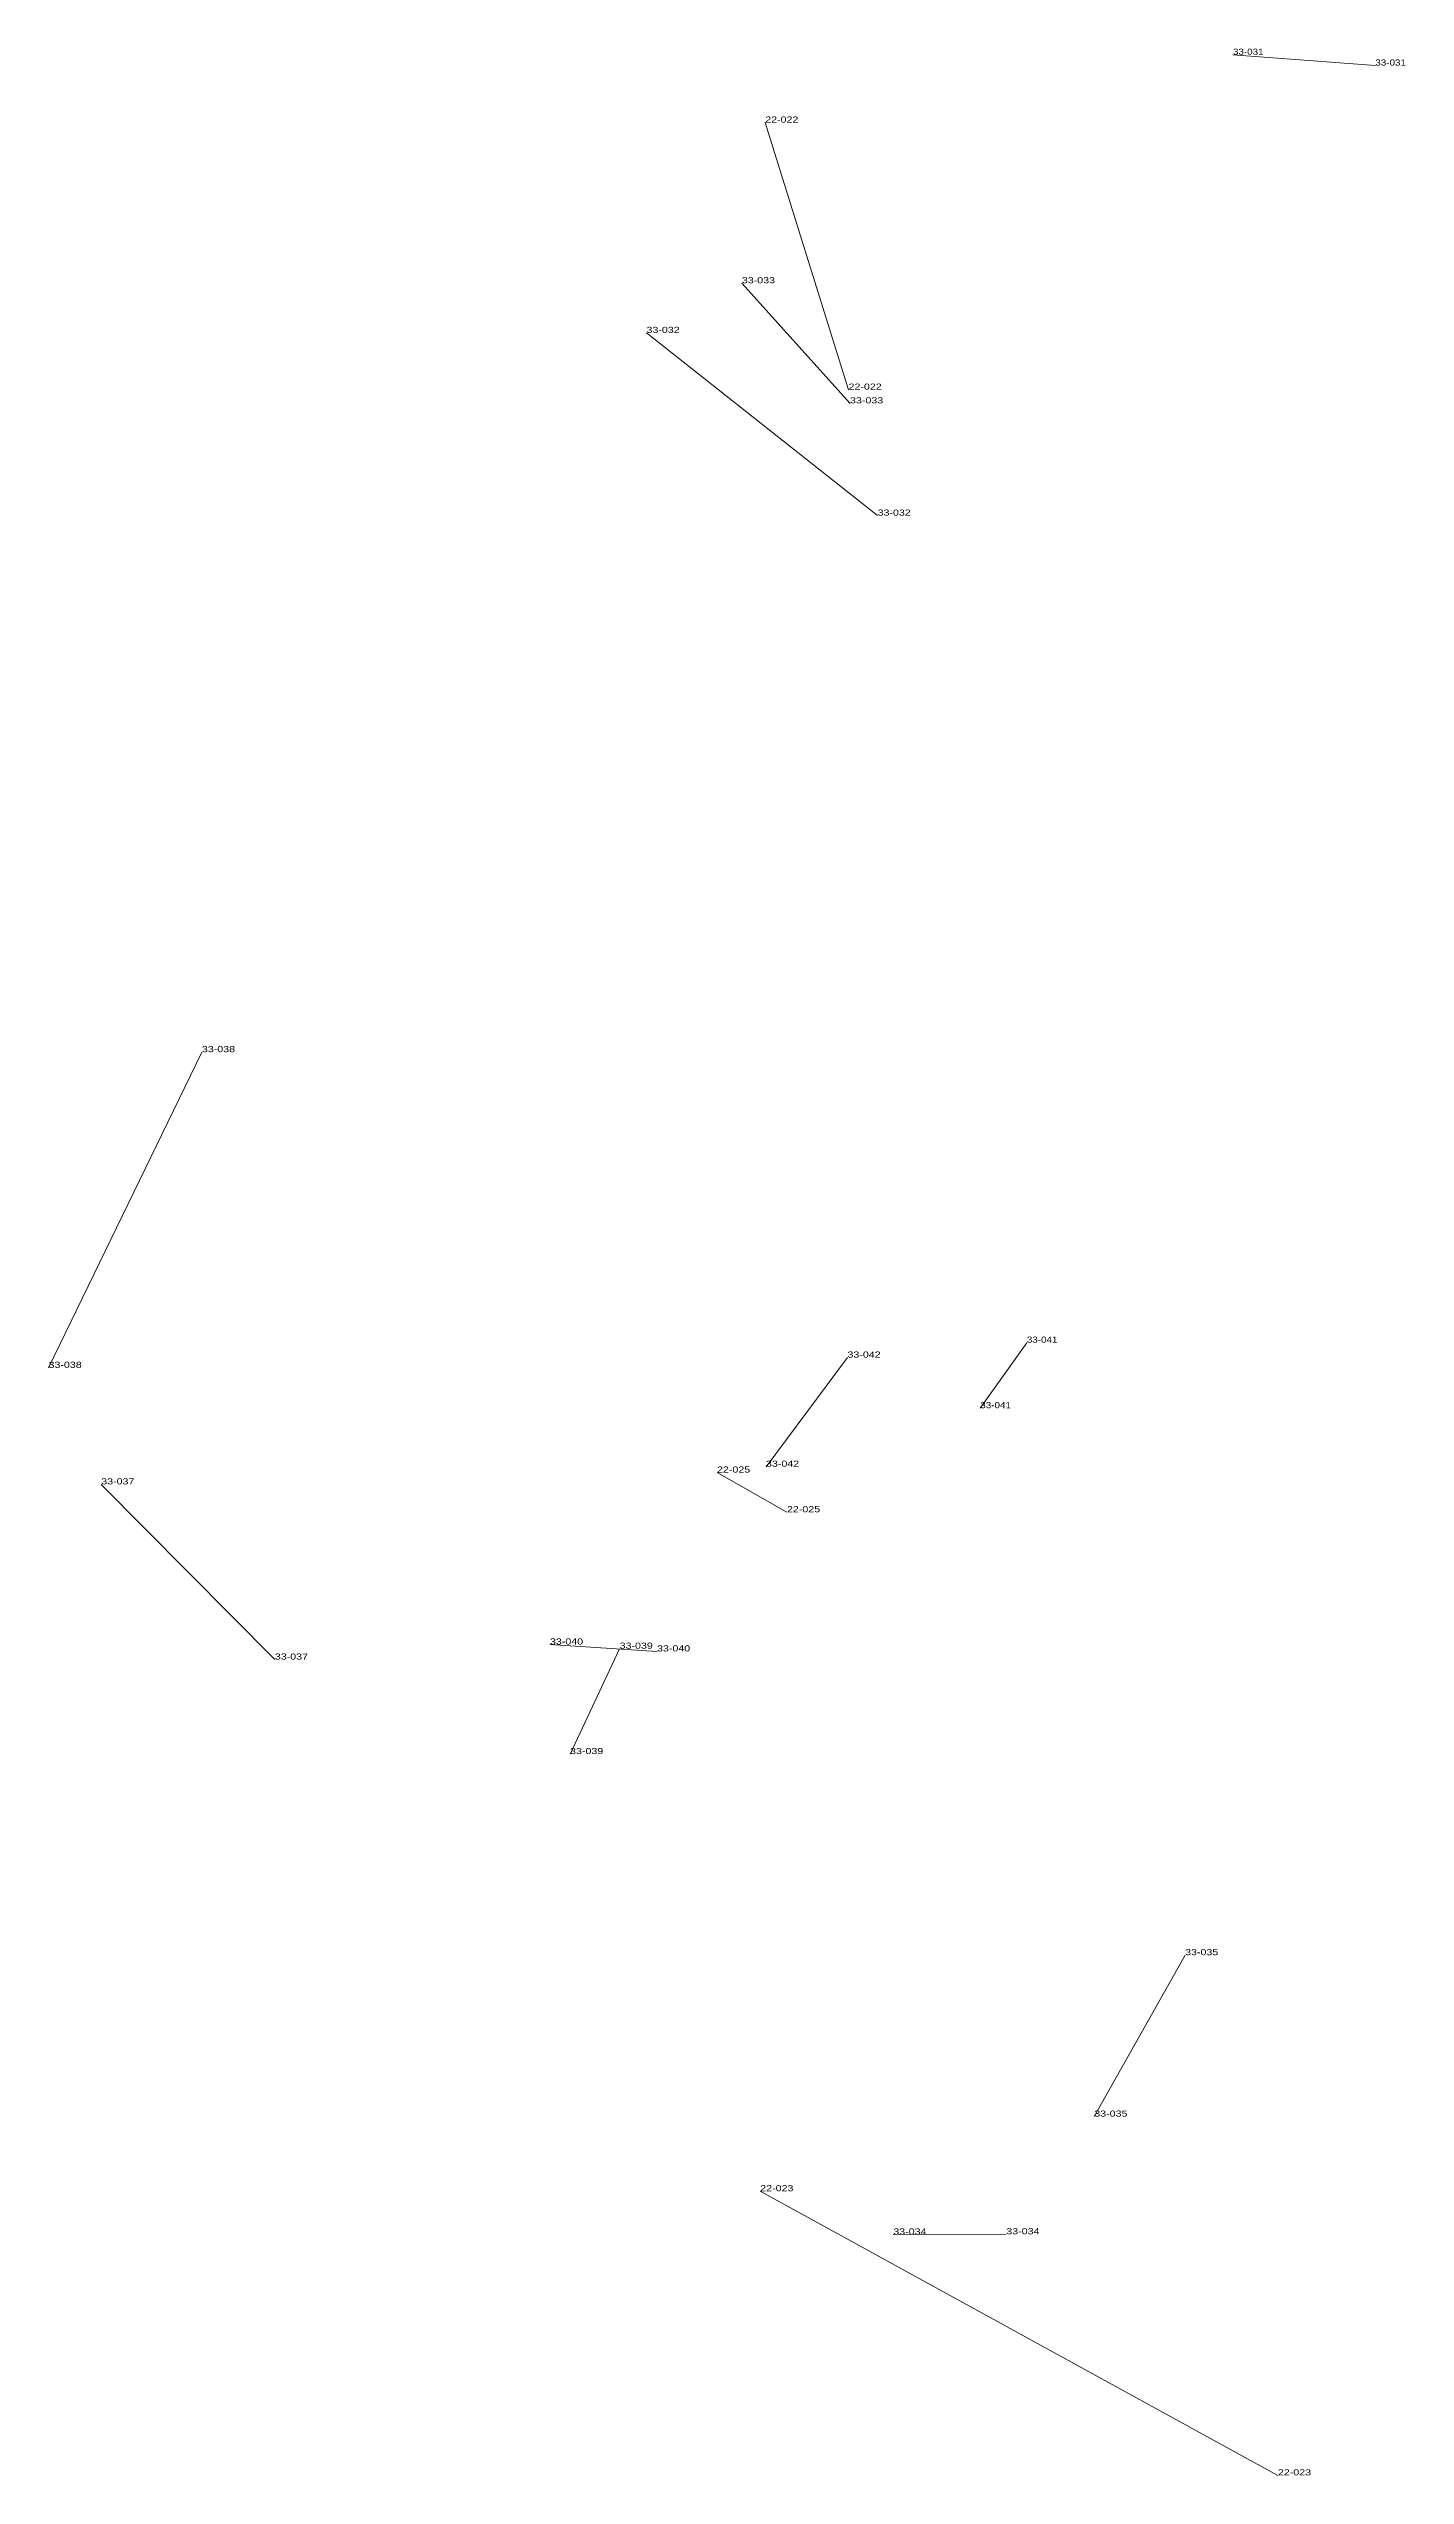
# Model space of a CAD drawing. Header units: metres. Extents: x 571156 to 607184, y 703608 to 727431.
# Drawn here: x 593691 to 594134, y 711582 to 712374 of the extents above; entities that cross this region are included whole.
import ezdxf

# ---------------------------------------------------------------- set-up
doc = ezdxf.new("R2010")
doc.units = ezdxf.units.M
doc.header["$LTSCALE"] = 0.8
doc.layers.add('60', color=7, linetype='Continuous', lineweight=13)
doc.layers.add('61', color=7, linetype='Continuous')

msp = doc.modelspace()

# ---------------------------------------------------------------- texts
at = {"layer": '60'}
for s, width, p in [('33-031', 1.2, (594077.7, 712372.03)), ('22-022', 1.3, (593924.96, 712349.88)), ('33-033', 1.3, (593917.33, 712297.42)), ('33-032', 1.3, (593886.2, 712281.19)), ('33-038', 1.3, (593741.01, 712046.36)), ('33-041', 1.2, (594010.39, 711951.5)), ('33-042', 1.3, (593925.22, 711911)), ('22-025', 1.3, (593932.06, 711896.13)), ('33-037', 1.3, (593764.84, 711848.01)), ('33-039', 1.3, (593877.42, 711851.58)), ('33-040', 1.3, (593889.63, 711850.69)), ('33-035', 1.3, (594062.07, 711751.51)), ('33-034', 1.3, (594003.69, 711660.38)), ('22-023', 1.3, (594092.38, 711581.66))]:
    msp.add_text(s, height=2, dxfattribs=dict(at, width=width)).set_placement(p)
at = {"layer": '61'}
for s, width, p in [('33-031', 1.2, (594124.19, 712368.5)), ('22-022', 1.3, (593952.17, 712262.67)), ('33-033', 1.3, (593952.66, 712258.2)), ('33-032', 1.3, (593961.66, 712221.54)), ('33-038', 1.3, (593690.93, 711943.28)), ('33-042', 1.3, (593951.82, 711946.62)), ('33-041', 1.2, (593995.2, 711930.11)), ('22-025', 1.3, (593909.22, 711909.08)), ('33-037', 1.3, (593708.14, 711905.22)), ('33-040', 1.3, (593854.67, 711852.94)), ('33-039', 1.3, (593861.24, 711817.17)), ('33-035', 1.3, (594032.41, 711698.79)), ('22-023', 1.3, (593923.34, 711674.43)), ('33-034', 1.3, (593966.79, 711660.29))]:
    msp.add_text(s, height=2, dxfattribs=dict(at, width=width)).set_placement(p)

# ---------------------------------------------------------------- linework, layer by layer
at = {"layer": '60'}
for p, q in [((594124.19, 712368.5), (594077.7, 712372.03)), ((593952.17, 712262.67), (593924.96, 712349.88)), ((593952.66, 712258.2), (593917.33, 712297.42)), ((593961.66, 712221.54), (593886.2, 712281.19)), ((593690.93, 711943.28), (593741.01, 712046.36)), ((593995.2, 711930.11), (594010.39, 711951.5)), ((593951.82, 711946.62), (593925.22, 711911)), ((593708.14, 711905.22), (593764.84, 711848.01)), ((593909.22, 711909.08), (593932.06, 711896.13)), ((593854.67, 711852.94), (593889.63, 711850.69)), ((593861.24, 711817.17), (593877.42, 711851.58)), ((594032.41, 711698.79), (594062.07, 711751.51)), ((593923.34, 711674.43), (594092.38, 711581.66)), ((593966.79, 711660.29), (594003.69, 711660.38))]:
    msp.add_line(p, q, dxfattribs=at)

msp.set_redraw_order([(e.dxf.handle, doc.entitydb.next_handle()) for e in msp.query("TEXT MTEXT ATTDEF DIMENSION ARC_DIMENSION")])  # texts and dimensions are drawn at this point

doc.saveas('drawing.dxf')
